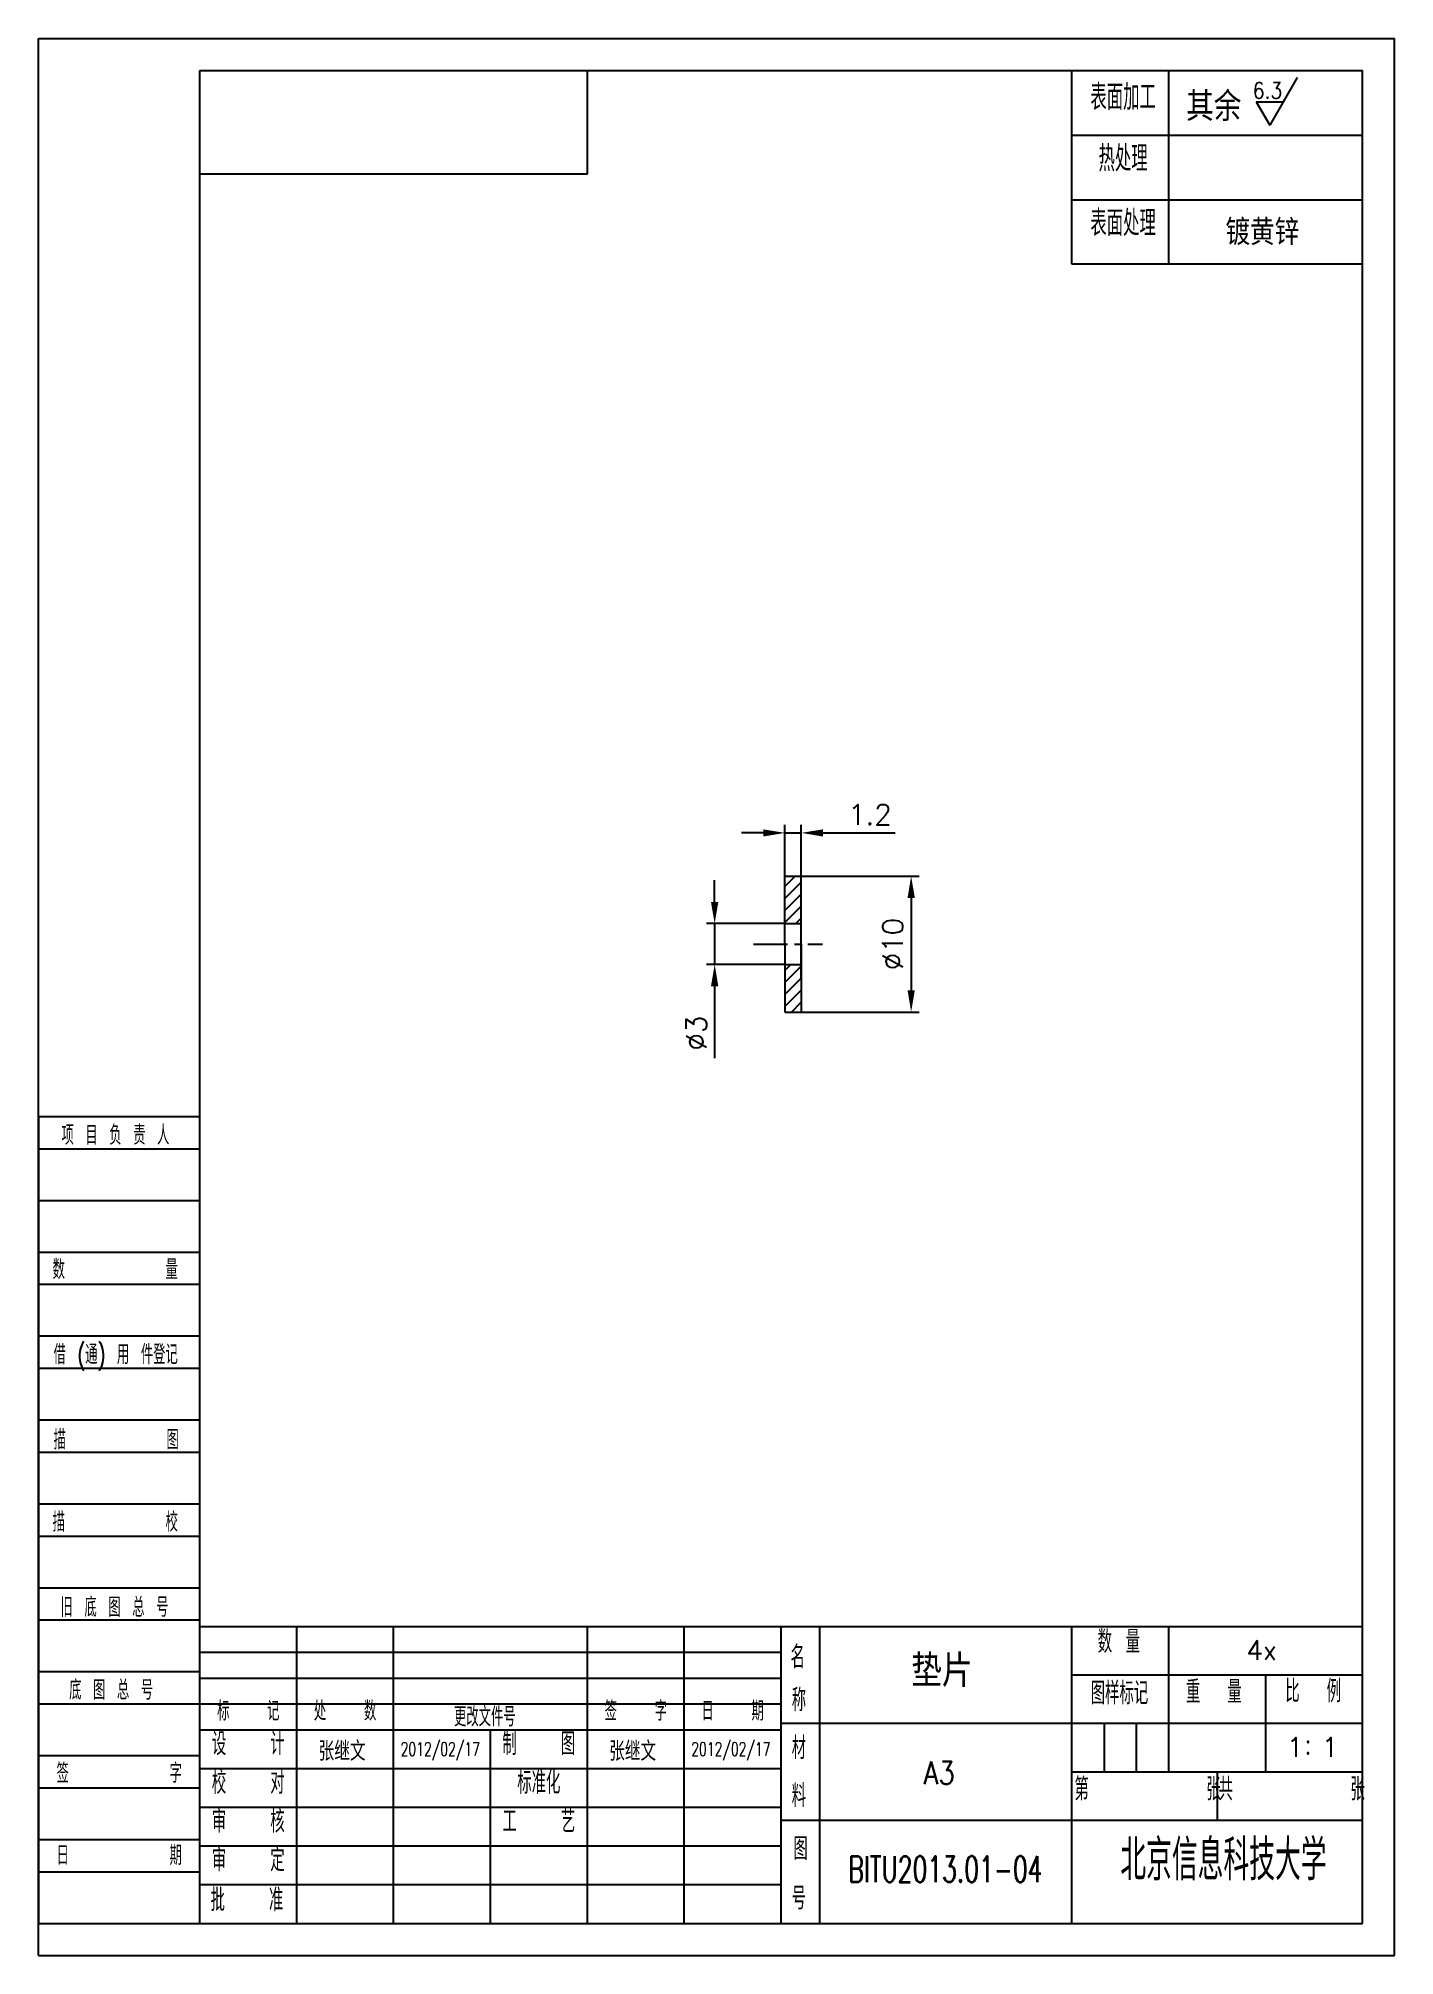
# Model space of a CAD drawing. Extents: x 2854 to 5858, y -1165 to 723.
# Drawn here: x 4503.2 to 4602.9, y -1165.2 to -1024.1 of the extents above; entities that cross this region are included whole.
import ezdxf
from ezdxf.enums import TextEntityAlignment as Align

# ---------------------------------------------------------------- set-up
doc = ezdxf.new("R2010")
doc.units = 0
doc.header["$MEASUREMENT"] = 0
doc.linetypes.add('PF_CENTER', pattern=[2, 1.25, -0.25, 0.25, -0.25])
doc.layers.get('0').update_dxf_attribs({"linetype": 'CONTINUOUS'})
doc.layers.get('DEFPOINTS').update_dxf_attribs({"linetype": 'CONTINUOUS'})
for name, color, linetype in [('SMPEN_CENTER', 4, 'PF_CENTER'), ('SMPEN_DIM', 3, 'CONTINUOUS'), ('SMPEN_HATCH', 6, 'CONTINUOUS'), ('SMPEN_TEXT', 6, 'CONTINUOUS'), ('SMPEN_THICK', 7, 'CONTINUOUS')]:
    doc.layers.add(name, color=color, linetype=linetype)
doc.styles.get("Standard").update_dxf_attribs({"font": 'txt.shx', "bigfont": 'hshztxt.shx'})
doc.styles.add('STYLE1', font='complex.shx', dxfattribs={"bigfont": 'hzdx.shx'})
doc.dimstyles.new('STANDARD$0', dxfattribs={"dimtxt": 3, "dimasz": 3, "dimexe": 0.18, "dimexo": 0.5, "dimgap": 1, "dimtad": 1, "dimtoh": 1, "dimdec": 1, "dimzin": 0, "dimdsep": 46, "dimtxsty": 'Standard', "dimcen": 0, "dimadec": 1, "dimazin": 0, "dimtfac": 1, "dimtdec": 1, "dimtofl": 0, "dimtmove": 0, "dimatfit": 3, "dimfxl": 0, "dimtolj": 1, "dimtzin": 0, "dimarcsym": 0})

msp = doc.modelspace()

# ---------------------------------------------------------------- texts
at = {"color": 6, "width": 0.67}
for s, height, p in [('数 量', 1.663, (4582.62, -1143.38)), ('图样标记', 1.663, (4582.66, -1147.17)), ('重  量', 1.663, (4589.6, -1147.07)), ('比  例', 1.663, (4596.91, -1147.02)), ('标   记', 1.425, (4518.59, -1148.29)), ('处   数', 1.425, (4525.71, -1148.29)), ('签   字', 1.425, (4547.09, -1148.29)), ('日   期', 1.425, (4554.21, -1148.29)), ('设   计', 1.663, (4518.59, -1150.9)), ('制   图', 1.663, (4539.96, -1150.9)), ('校   对', 1.663, (4518.59, -1153.75)), ('标准化', 1.663, (4539.96, -1153.75)), ('第        张', 1.663, (4584.73, -1154.23)), ('共        张', 1.663, (4595.33, -1154.23)), ('审   核', 1.663, (4518.59, -1156.6)), ('工   艺', 1.663, (4539.96, -1156.6)), ('审   定', 1.663, (4518.59, -1159.45)), ('批   准', 1.663, (4518.49, -1162.38))]:
    msp.add_text(s, height=height, dxfattribs=at).set_placement(p, align=Align.BOTTOM_CENTER)
at = {"color": 6}
for s, height, width, p in [('名', 1.66, 0.67, (4558.47, -1144.01)), ('称', 1.66, 0.67, (4558.56, -1147.17)), ('更改文件号', 1.425, 0.67, (4533.72, -1148.29)), ('材', 1.66, 0.667, (4558.56, -1150.69)), ('料', 1.66, 0.67, (4558.56, -1154.22)), ('图', 1.66, 0.67, (4558.68, -1158.11)), ('号', 1.66, 0.67, (4558.56, -1161.76))]:
    msp.add_text(s, height=height, dxfattribs=dict(at, width=width)).set_placement(p)
at = {"layer": 'SMPEN_DIM', "style": 'STYLE1'}
for s, height, p in [('其余', 2.138, (4589.6, -1028.97)), ('镀黄锌', 1.9, (4593.17, -1038.24))]:
    msp.add_text(s, height=height, dxfattribs=at).set_placement(p, align=Align.MIDDLE)
at = {"layer": 'SMPEN_DIM', "width": 0.85}
msp.add_text('6.3', height=1.188, dxfattribs=at).set_placement((4593.55, -1027.91), align=Align.MIDDLE)
at = {"layer": 'SMPEN_DIM', "ltscale": 8}
for s, p in [('4x', (4593.13, -1142.68)), ('1：1', (4596.87, -1149.81))]:
    msp.add_text(s, height=1.425, dxfattribs=at).set_placement(p, align=Align.MIDDLE)
for s, height, width, p in [('张继文', 1.425, 0.85, (4525.49, -1150.03)), ('2012/02/17', 1, 0.6667, (4532.71, -1150.03)), ('张继文', 1.425, 0.85, (4546.86, -1150.03)), ('2012/02/17', 1, 0.6667, (4554.08, -1150.03)), ('A3', 1.663, 0.85, (4569.41, -1151.71)), ('BITU2013.01-04', 1.9, 0.6667, (4569.86, -1158.79))]:
    msp.add_text(s, height=height, dxfattribs=dict(at, width=width)).set_placement(p, align=Align.MIDDLE)
at = {"layer": 'SMPEN_HATCH'}
msp.add_text('垫片', height=2.375, dxfattribs=at).set_placement((4569.6, -1144.07), align=Align.MIDDLE)
at = {"layer": 'SMPEN_TEXT', "width": 0.667}
msp.add_text('北京信息科技大学', height=2.993, dxfattribs=at).set_placement((4590.31, -1160.51), align=Align.BOTTOM_CENTER)

# ---------------------------------------------------------------- blocks, each defined once
blk = doc.blocks.new('*D311')
at = {"layer": 'DEFPOINTS', "color": 0, "ltscale": 10}
for p in [(4558.06, -1089.22), (4552.89, -1092.22), (4558.06, -1092.22)]:
    blk.add_point(p, dxfattribs=at)
at = {"layer": 'SMPEN_DIM', "color": 0, "lineweight": -2, "ltscale": 10}
for p, q in [((4552.89, -1087.62), (4552.89, -1086.02)), ((4558.06, -1089.22), (4552.29, -1089.22)), ((4552.89, -1089.22), (4552.89, -1092.22)), ((4558.06, -1092.22), (4552.29, -1092.22)), ((4552.89, -1093.82), (4552.89, -1099.12))]:
    blk.add_line(p, q, dxfattribs=at)
at = {"layer": 'SMPEN_DIM', "color": 0, "ltscale": 10}
for points in [[(4552.62, -1087.62), (4553.16, -1087.62), (4552.89, -1089.22)], [(4552.62, -1093.82), (4553.16, -1093.82), (4552.89, -1092.22)]]:
    blk.add_solid(points, dxfattribs=at)
at = {"layer": 'SMPEN_DIM', "color": 0, "ltscale": 10, "insert": (4551.54, -1097.27), "char_height": 1.5, "attachment_point": 5, "rotation": 90}
blk.add_mtext('\\A1;%%C3', dxfattribs=at)
blk = doc.blocks.new('*D310')
at = {"layer": 'DEFPOINTS', "color": 0, "ltscale": 10}
for p in [(4559.26, -1085.72), (4559.26, -1095.72), (4567.34, -1095.72)]:
    blk.add_point(p, dxfattribs=at)
at = {"layer": 'SMPEN_DIM', "color": 0, "lineweight": -2, "ltscale": 10}
for p, q in [((4559.26, -1085.72), (4567.94, -1085.72)), ((4567.34, -1087.32), (4567.34, -1094.12)), ((4559.26, -1095.72), (4567.94, -1095.72))]:
    blk.add_line(p, q, dxfattribs=at)
at = {"layer": 'SMPEN_DIM', "color": 0, "ltscale": 10}
for points in [[(4567.08, -1087.32), (4567.61, -1087.32), (4567.34, -1085.72)], [(4567.08, -1094.12), (4567.61, -1094.12), (4567.34, -1095.72)]]:
    blk.add_solid(points, dxfattribs=at)
at = {"layer": 'SMPEN_DIM', "color": 0, "ltscale": 10, "insert": (4565.99, -1090.72), "char_height": 1.5, "attachment_point": 5, "rotation": 90}
blk.add_mtext('\\A1;%%c10', dxfattribs=at)
blk = doc.blocks.new('ADDBOX')
for p, q in [((0, 125), (0, 0)), ((0, 125), (25, 125)), ((25, 0), (25, 125))]:
    blk.add_line(p, q)
at = {"color": 1}
for p, q in [((0, 120), (25, 120)), ((0, 99), (25, 99)), ((0, 86), (25, 86)), ((0, 73), (25, 73)), ((0, 60), (25, 60)), ((0, 47), (25, 47)), ((0, 21), (25, 21)), ((0, 8), (25, 8))]:
    blk.add_line(p, q, dxfattribs=at)
for points in [[(0, 112), (25, 112)], [(0, 34), (25, 34)]]:
    blk.add_lwpolyline(points, dxfattribs=at)
for points in [[(0, 104), (25, 104)], [(0, 91), (25, 91)], [(0, 78), (25, 78)], [(0, 65), (25, 65)], [(0, 52), (25, 52)], [(0, 39), (25, 39)], [(0, 26), (25, 26)], [(0, 13), (25, 13)], [(0, 0), (25, 0)]]:
    blk.add_lwpolyline(points)
at = {"color": 1, "width": 0.67}
for s, p in [('项 目 负 责 人', (3.58, 120.61)), ('数        量', (2.2, 99.8)), ('借 (通) 用 件登记', (2.35, 86.62)), ('描        图', (2.35, 73.41)), ('描        校', (2.2, 60.68)), ('旧 底 图 总 号', (3.43, 47.48)), (' 底 图 总 号', (2.97, 34.66)), ('签        字', (2.82, 21.77)), ('日        期', (2.82, 9.04))]:
    blk.add_text(s, height=3, dxfattribs=at).set_placement(p)
at = {"color": 1, "ltscale": 20, "width": 0.67}
blk.add_attdef('PRJMANAGER', text='', height=3.5, dxfattribs=at).set_placement((1.5, 113), align=Align.BOTTOM_LEFT)
at = {"color": 1, "width": 0.67}
for tag, p in [('NUM', (1.5, 92)), ('DRAFTER', (1.5, 66)), ('DVERI', (1.5, 53)), ('OLDDRAWNO', (1.5, 40)), ('DRAWNO', (1.5, 27)), ('SIGNER', (1.5, 14)), ('DATE', (1.5, 1))]:
    blk.add_attdef(tag, text='', height=3.5, dxfattribs=at).set_placement(p, align=Align.BOTTOM_LEFT)
blk = doc.blocks.new('*D309')
at = {"layer": 'DEFPOINTS', "color": 0, "ltscale": 10}
for p in [(4559.26, -1082.54), (4558.06, -1085.72), (4559.26, -1085.72)]:
    blk.add_point(p, dxfattribs=at)
at = {"layer": 'SMPEN_DIM', "color": 0, "lineweight": -2, "ltscale": 10}
for p, q in [((4558.06, -1085.72), (4558.06, -1081.94)), ((4559.26, -1085.72), (4559.26, -1081.94)), ((4556.46, -1082.54), (4554.86, -1082.54)), ((4558.06, -1082.54), (4559.26, -1082.54)), ((4560.86, -1082.54), (4566.16, -1082.54))]:
    blk.add_line(p, q, dxfattribs=at)
at = {"layer": 'SMPEN_DIM', "color": 0, "ltscale": 10}
for points in [[(4556.46, -1082.28), (4556.46, -1082.81), (4558.06, -1082.54)], [(4560.86, -1082.28), (4560.86, -1082.81), (4559.26, -1082.54)]]:
    blk.add_solid(points, dxfattribs=at)
at = {"layer": 'SMPEN_DIM', "color": 0, "ltscale": 10, "insert": (4564.31, -1081.19), "char_height": 1.5, "attachment_point": 5}
blk.add_mtext('\\A1;1.2', dxfattribs=at)
blk = doc.blocks.new('ADDBOX3')
at = {"layer": 'SMPEN_THICK', "ltscale": 8}
for p, q in [((-45, -30), (-45, 0)), ((-30, 0), (-30, -30)), ((-45, -10), (0, -10)), ((-45, -20), (0, -20)), ((0, -30), (-45, -30))]:
    blk.add_line(p, q, dxfattribs=at)
at = {"layer": 'SMPEN_TEXT', "ltscale": 8, "width": 0.667}
for s, p in [('表面加工', (-37.05, -7.32)), ('热处理', (-37.05, -16.82)), ('表面处理', (-37.05, -26.82))]:
    blk.add_text(s, height=4, dxfattribs=at).set_placement(p, align=Align.BOTTOM_CENTER)
at = {"layer": 'SMPEN_TEXT', "ltscale": 8}
for tag, p in [('HEATTREATMENT', (-15.54, -17.14)), ('SURFACETREATMENT', (-13.33, -26.97))]:
    blk.add_attdef(tag, text='', height=3.5, dxfattribs=at).set_placement(p, align=Align.BOTTOM_CENTER)

# ---------------------------------------------------------------- dimensions: what is measured, and where the dimension line sits
at = {"layer": 'SMPEN_DIM'}
dim = msp.add_linear_dim(base=(4559.26, -1082.54), p1=(4558.06, -1085.72), p2=(4559.26, -1085.72), dimstyle='STANDARD$0', override={"dimtxt": 1.5, "dimasz": 1.6, "dimexe": 0.6, "dimexo": 0, "dimgap": 0.6, "dimtad": 1, "dimtih": 0, "dimtoh": 0, "dimzin": 8, "dimcen": 2.5, "dimtofl": 1}, dxfattribs=at)
dim.commit()
dim.dimension.update_dxf_attribs({"geometry": '*D309', "text_midpoint": (4564.31, -1081.19)})
for base, p1, p2, text, override, picture, middle in [((4552.89, -1092.22), (4558.06, -1089.22), (4558.06, -1092.22), '%%C<>', {"dimtxt": 1.5, "dimasz": 1.6, "dimexe": 0.6, "dimexo": 0, "dimgap": 0.6, "dimtad": 1, "dimtih": 0, "dimtoh": 0, "dimzin": 8, "dimcen": 2.5, "dimtofl": 1}, '*D311', (4551.54, -1097.27)), ((4567.34, -1095.72), (4559.26, -1085.72), (4559.26, -1095.72), '%%c<>', {"dimtxt": 1.5, "dimasz": 1.6, "dimexe": 0.6, "dimexo": 0, "dimgap": 0.6, "dimtad": 1, "dimtih": 0, "dimzin": 8, "dimcen": 2.5, "dimtofl": 1}, '*D310', (4565.99, -1090.72))]:
    dim = msp.add_linear_dim(base=base, p1=p1, p2=p2, angle=90, text=text, dimstyle='STANDARD$0', override=override, dxfattribs=at)
    dim.commit()
    dim.dimension.update_dxf_attribs({"geometry": picture, "text_midpoint": middle})

# ---------------------------------------------------------------- hatches: boundary and pattern name
at = {"layer": 'SMPEN_HATCH'}
h = msp.add_hatch(dxfattribs=at)
h.set_pattern_fill('ANSI31', color=256, scale=5, style=0)
h.set_pattern_definition([(45, (2182.9426, -1965.17834), (-0.44194174, 0.44194174), [])])
h.paths.add_polyline_path([(4559.26, -1085.72), (4558.06, -1085.72), (4558.06, -1089.22), (4559.26, -1089.22), (4559.26, -1088.12)])
h.paths.add_polyline_path([(4559.26, -1092.22), (4558.06, -1092.22), (4558.06, -1095.72), (4559.26, -1095.72)])

# ---------------------------------------------------------------- linework, layer by layer
at = {"linetype": 'Continuous'}
for p, q in [((4515.03, -1162.78), (4515.03, -1026.45)), ((4600.53, -1162.78), (4600.53, -1026.45))]:
    msp.add_line(p, q, dxfattribs=at)
for p, q in [((4515.03, -1026.45), (4600.53, -1026.45)), ((4558.06, -1085.72), (4559.26, -1085.72)), ((4558.06, -1085.72), (4559.26, -1085.72)), ((4558.06, -1095.72), (4559.26, -1095.72)), ((4558.06, -1095.72), (4559.26, -1095.72)), ((4515.03, -1162.78), (4600.53, -1162.78))]:
    msp.add_line(p, q)
at = {"ltscale": 2}
for p, q in [((4558.06, -1090.72), (4558.06, -1085.72)), ((4559.26, -1090.72), (4559.26, -1085.72)), ((4559.26, -1090.72), (4559.26, -1085.72)), ((4558.06, -1090.72), (4558.06, -1095.72)), ((4559.26, -1090.72), (4559.26, -1095.72)), ((4559.26, -1090.72), (4559.26, -1095.72))]:
    msp.add_line(p, q, dxfattribs=at)
at = {"ltscale": 4}
for p, q in [((4558.06, -1089.22), (4559.26, -1089.22)), ((4558.06, -1092.22), (4559.26, -1092.22))]:
    msp.add_line(p, q, dxfattribs=at)
at = {"color": 7}
for p, q in [((4515.03, -1140.93), (4600.53, -1140.93)), ((4515.03, -1140.93), (4600.53, -1140.93)), ((4515.03, -1162.78), (4515.03, -1140.93)), ((4557.78, -1162.78), (4557.78, -1140.93)), ((4579.15, -1162.78), (4579.15, -1140.93)), ((4557.78, -1148.05), (4600.53, -1148.05)), ((4515.03, -1148.53), (4557.78, -1148.53)), ((4557.78, -1155.18), (4600.53, -1155.18))]:
    msp.add_line(p, q, dxfattribs=at)
at = {"color": 6}
for p, q in [((4522.15, -1162.78), (4522.15, -1140.93)), ((4529.28, -1162.78), (4529.28, -1140.93)), ((4543.53, -1162.78), (4543.53, -1140.93)), ((4550.65, -1162.78), (4550.65, -1140.93)), ((4560.63, -1162.78), (4560.63, -1140.93)), ((4586.28, -1140.93), (4586.28, -1151.62)), ((4515.03, -1142.83), (4557.78, -1142.83)), ((4515.03, -1144.73), (4557.78, -1144.73)), ((4593.4, -1144.49), (4593.4, -1151.62)), ((4515.03, -1146.63), (4557.78, -1146.63)), ((4581.53, -1148.05), (4581.53, -1151.62)), ((4583.9, -1148.05), (4583.9, -1151.62)), ((4536.4, -1162.78), (4536.4, -1148.53)), ((4515.03, -1151.38), (4557.78, -1151.38)), ((4589.84, -1151.62), (4589.84, -1155.18)), ((4515.03, -1154.23), (4557.78, -1154.23)), ((4515.03, -1157.08), (4557.78, -1157.08)), ((4515.03, -1159.93), (4557.78, -1159.93))]:
    msp.add_line(p, q, dxfattribs=at)
at = {"layer": 'SMPEN_CENTER', "ltscale": 2}
msp.add_line((4555.75, -1090.72), (4560.81, -1090.72), dxfattribs=at)
at = {"layer": 'SMPEN_DIM'}
for p, q in [((4595.73, -1026.97), (4593.71, -1030.46)), ((4592.71, -1028.74), (4594.71, -1028.74)), ((4592.71, -1028.74), (4593.71, -1030.46))]:
    msp.add_line(p, q, dxfattribs=at)
at = {"layer": 'SMPEN_THICK', "color": 1}
for p, q in [((4503.15, -1024.08), (4602.9, -1024.08)), ((4503.15, -1024.08), (4602.9, -1024.08)), ((4503.15, -1024.08), (4553.03, -1024.08)), ((4503.15, -1024.08), (4553.03, -1024.08)), ((4553.03, -1024.08), (4577.96, -1024.08)), ((4553.03, -1024.08), (4577.96, -1024.08)), ((4503.15, -1165.15), (4602.9, -1165.15)), ((4503.15, -1165.15), (4602.9, -1165.15))]:
    msp.add_line(p, q, dxfattribs=at)
at = {"layer": 'SMPEN_THICK', "color": 1, "linetype": 'Continuous'}
for p, q in [((4503.15, -1165.15), (4503.15, -1024.08)), ((4503.15, -1165.15), (4503.15, -1024.08)), ((4503.15, -1165.15), (4503.15, -1024.08)), ((4503.15, -1165.15), (4503.15, -1024.08)), ((4503.15, -1165.15), (4503.15, -1024.08)), ((4503.15, -1165.15), (4503.15, -1024.08)), ((4503.15, -1165.15), (4503.15, -1024.08)), ((4503.15, -1165.15), (4503.15, -1024.08)), ((4503.15, -1165.15), (4503.15, -1024.08)), ((4503.15, -1165.15), (4503.15, -1024.08)), ((4503.15, -1165.15), (4503.15, -1024.08)), ((4503.15, -1165.15), (4503.15, -1024.08)), ((4503.15, -1165.15), (4503.15, -1024.08)), ((4503.15, -1165.15), (4503.15, -1024.08)), ((4503.15, -1165.15), (4503.15, -1024.08)), ((4503.15, -1165.15), (4503.15, -1024.08)), ((4503.15, -1165.15), (4503.15, -1024.08)), ((4503.15, -1165.15), (4503.15, -1024.08)), ((4503.15, -1165.15), (4503.15, -1024.08)), ((4503.15, -1165.15), (4503.15, -1024.08)), ((4503.15, -1165.15), (4503.15, -1024.08)), ((4503.15, -1165.15), (4503.15, -1024.08)), ((4503.15, -1165.15), (4503.15, -1024.08)), ((4503.15, -1165.15), (4503.15, -1024.08)), ((4503.15, -1165.15), (4503.15, -1024.08)), ((4503.15, -1165.15), (4503.15, -1024.08)), ((4503.15, -1165.15), (4503.15, -1024.08)), ((4503.15, -1165.15), (4503.15, -1024.08)), ((4503.15, -1165.15), (4503.15, -1024.08)), ((4503.15, -1165.15), (4503.15, -1024.08)), ((4602.9, -1165.15), (4602.9, -1024.08)), ((4602.9, -1165.15), (4602.9, -1024.08)), ((4602.9, -1165.15), (4602.9, -1024.08)), ((4602.9, -1165.15), (4602.9, -1024.08)), ((4602.9, -1165.15), (4602.9, -1024.08)), ((4602.9, -1165.15), (4602.9, -1024.08)), ((4602.9, -1165.15), (4602.9, -1024.08)), ((4602.9, -1165.15), (4602.9, -1024.08)), ((4602.9, -1165.15), (4602.9, -1024.08)), ((4602.9, -1165.15), (4602.9, -1024.08)), ((4602.9, -1165.15), (4602.9, -1024.08)), ((4543.53, -1034.05), (4543.53, -1026.45)), ((4515.03, -1034.05), (4543.53, -1034.05))]:
    msp.add_line(p, q, dxfattribs=at)
at = {"layer": 'SMPEN_THICK'}
for p, q in [((4559.26, -1093.32), (4559.26, -1088.12)), ((4559.26, -1093.32), (4559.26, -1088.12)), ((4579.15, -1144.49), (4600.53, -1144.49)), ((4579.15, -1151.62), (4600.53, -1151.62))]:
    msp.add_line(p, q, dxfattribs=at)
at = {"layer": 'SMPEN_THICK', "color": 7, "linetype": 'Continuous'}
msp.add_line((4515.03, -1134.28), (4515.03, -1130.95), dxfattribs=at)

# ---------------------------------------------------------------- block references
at = {"layer": 'SMPEN_THICK', "xscale": 0.4749999999994543, "yscale": 0.4749999999999091, "zscale": 0.475}
for name, p in [('ADDBOX3', (4600.53, -1026.45)), ('ADDBOX', (4503.15, -1162.78))]:
    msp.add_blockref(name, p, dxfattribs=at)

msp.set_redraw_order([(e.dxf.handle, doc.entitydb.next_handle()) for e in msp.query("TEXT MTEXT ATTDEF DIMENSION ARC_DIMENSION")])  # texts and dimensions are drawn at this point

doc.saveas('drawing.dxf')
